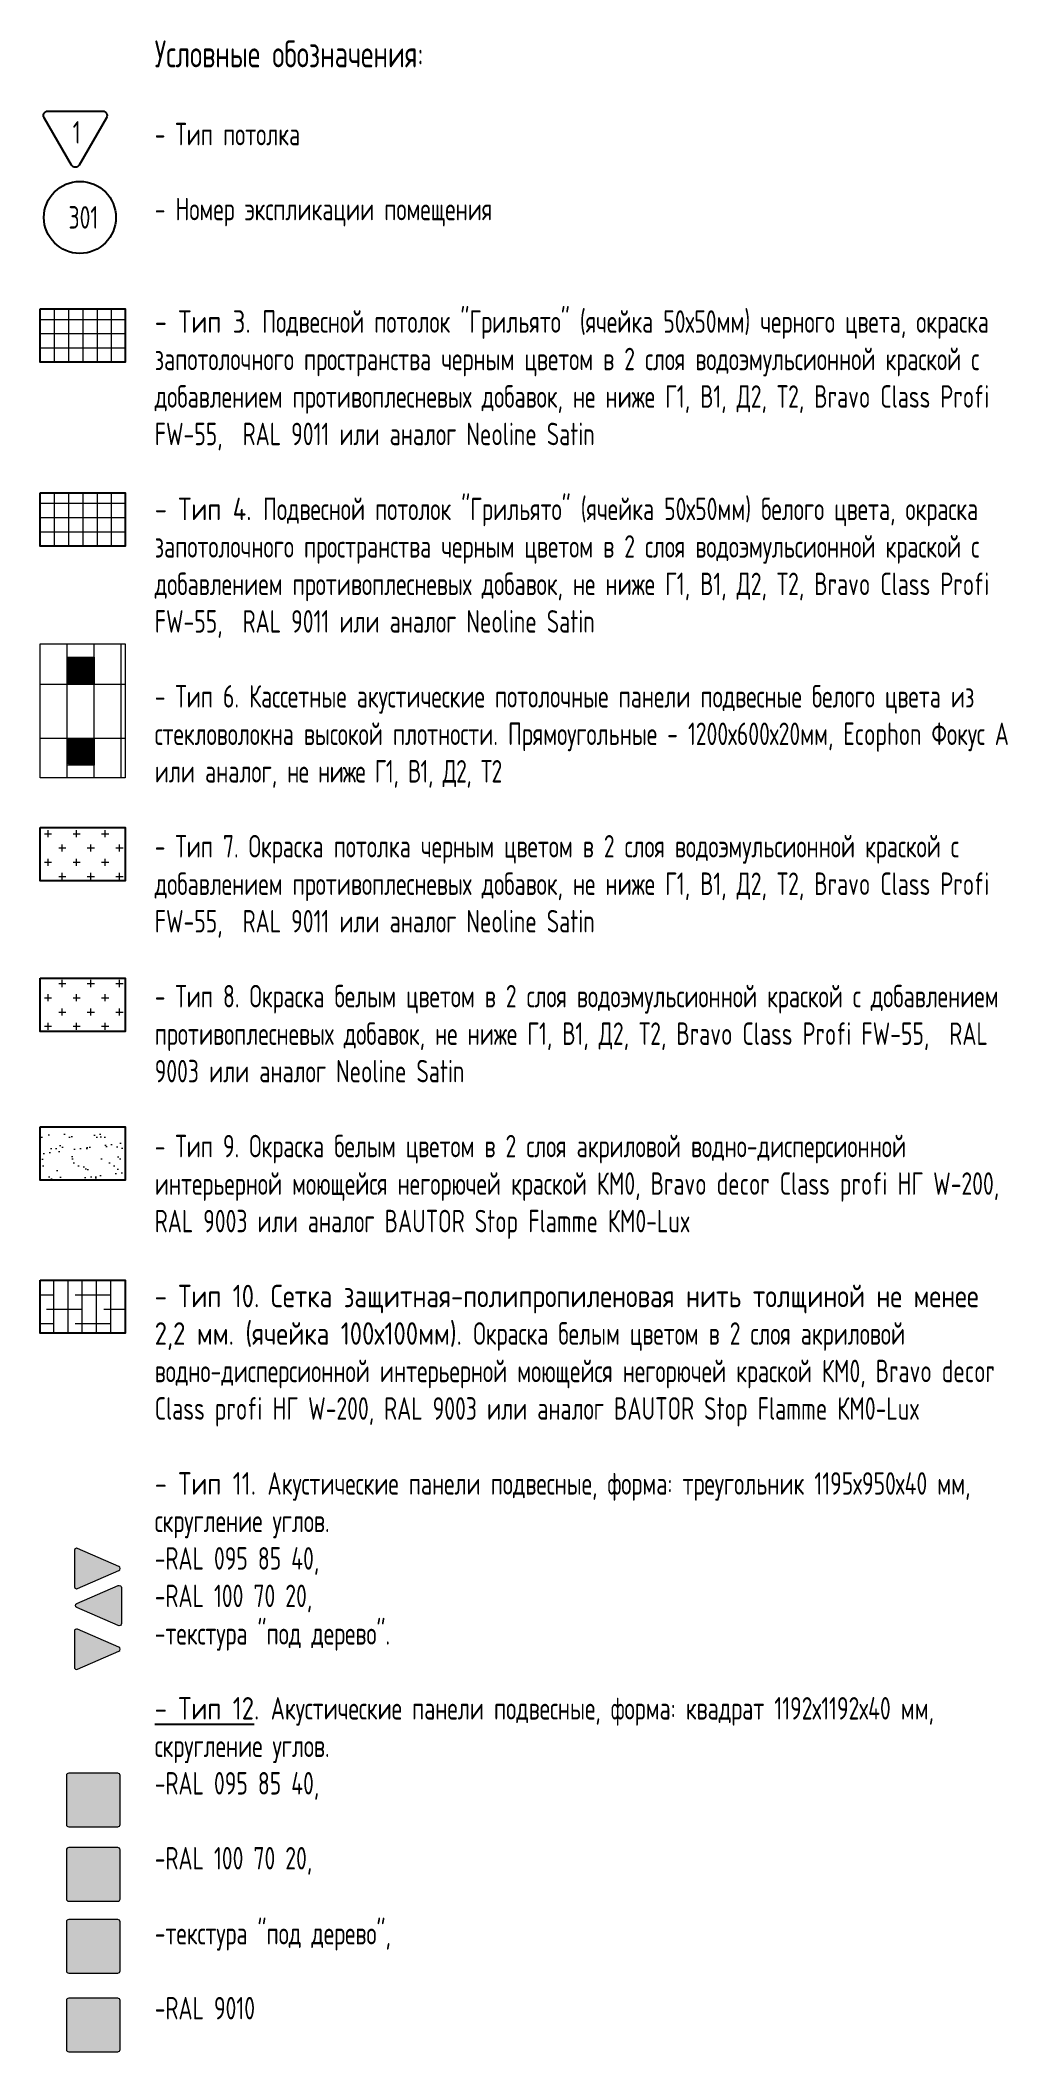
# Model space of a CAD drawing. Header units: millimetres. Extents: x -547274 to 397870, y -45599 to 141350.
# Drawn here: x 64486 to 75240, y 19847 to 42213 of the extents above; entities that cross this region are included whole.
import ezdxf

# ---------------------------------------------------------------- set-up
doc = ezdxf.new("R2010")
doc.units = ezdxf.units.MM
doc.layers.add('АР_Полы_Штриховка', color=252, linetype='Continuous', lineweight=0)
doc.layers.add('АР_Потолки_Штриховка', color=252, linetype='Continuous', lineweight=0)
for name, color, linetype, lineweight, true_color in [('АР_Потолок_RAL 095 85 40', 7, 'Continuous', 5, 0xddc87a), ('АР_Потолок_RAL 100 70 20', 7, 'Continuous', 5, 0xb3ac85), ('АР_Потолок_Грильято_белый_50х50', 7, 'Continuous', 5, 0x8e00bd), ('АР_Потолок_Грильято_черный_50х50', 7, 'Continuous', 5, 0xfa3e00), ('АР_Потолок_Покраска', 7, 'Continuous', 5, 0x007399), ('АР_Потолок_сетка', 7, 'Continuous', 0, 0x636466), ('АР_Потолок_Текстура дерево', 7, 'Continuous', 5, 0xe7bf8e)]:
    doc.layers.add(name, color=color, linetype=linetype, lineweight=lineweight, true_color=true_color)
doc.styles.add('ISOCPEUR', font='isocpeur.ttf', dxfattribs={"height": 800})

msp = doc.modelspace()

# ---------------------------------------------------------------- texts
at = {"char_height": 250, "attachment_point": 1, "style": 'ISOCPEUR'}
for s, insert, width in [('\\A1;{\\H1.2x;\\W0.7;Условные обозначения: \\H1.66667x;\\P\\pxql;\\H0.5x;\\P\\A0;- \\C256;\\c0;Тип потолка\\P\\P- Номер экспликации помещения\\P\\P\\pq*;\\P\\W0.8;- Тип 3. \\W0.7;Подвесной потолок "Грильято" (ячейка 50х50мм) черного цвета, окраска запотолочного пространства черным цветом в 2 слоя водоэмульсионной краской с добавлением противоплесневых добавок, не ниже Г1, В1, Д2, Т2, Bravo Class Profi FW-55,  RAL 9011 или аналог Neoline Satin \\P\\W0.8;\\P- Тип 4. \\W0.7;Подвесной потолок "Грильято" (ячейка 50х50мм) белого цвета, окраска запотолочного пространства черным цветом в 2 слоя водоэмульсионной краской с добавлением противоплесневых добавок, не ниже Г1, В1, Д2, Т2, Bravo Class Profi FW-55,  RAL 9011 или аналог Neoline Satin \\P\\P- Тип 6. Кассетные акустические потолочные панели подвесные белого цвета из стекловолокна высокой плотности. Прямоугольные - 1200х600х20мм, Ecophon Фокус А или аналог, \\T0.95;не ниже Г1, В1, Д2, Т2 \\T1;\\P\\P\\pql;- Тип 7. Окраска потолка черным цветом в 2 слоя водоэмульсионной краской с добавлением противоплесневых добавок, не ниже Г1, В1, Д2, Т2, Bravo Class Profi FW-55,  RAL 9011 или аналог Neoline Satin \\P\\P- Тип 8. Окраска белым цветом в 2 слоя водоэмульсионной краской с добавлением противоплесневых добавок, не ниже Г1, В1, Д2, Т2, Bravo Class Profi FW-55,  RAL 9003 или аналог Neoline Satin \\P\\P- Тип 9. Окраска белым цветом в 2 слоя акриловой водно-дисперсионной интерьерной моющейся негорючей краской КМ0, Bravo decor Class profi НГ W-200, RAL 9003 или аналог BAUTOR Stop Flamme КМ0-Lux \\P\\W0.8;\\P\\pq*;- Тип 10. Сетка защитная-полипропиленовая нить толщиной не менее   2,2 мм. (ячейка 100х100мм). \\W0.7;Окраска белым цветом в 2 слоя акриловой водно-дисперсионной интерьерной моющейся негорючей краской КМ0, Bravo decor Class profi НГ W-200, RAL 9003 или аналог BAUTOR Stop Flamme КМ0-Lux \\P\\W0.8;\\P\\pql;- Тип 11. \\W0.7;Акустические панели подвесные, форма: треугольник 1195х950х40 мм, скругление углов.\\P\\pq*;-RAL 095 85 40, \\P-RAL 100 70 20, \\C7;\\P-текстура "под дерево".\\P\\P\\H1x;\\W0.8;\\L\\C256;- Тип 12\\l. \\W0.7;Акустические панели подвесные, форма: квадрат 1192х1192х40 мм, скругление углов.\\P-RAL 095 85 40, \\P\\P-RAL 100 70 20, \\P\\C7;\\P-текстура "под дерево",\\P\\P-RAL 9010}', (65758.1, 42211.2), 9733.244), ('{\\W0.7;1}', (64847.5, 41313.5), 294.334), ('{\\W0.7;301}', (64800.3, 40368.4), 294.334)]:
    msp.add_mtext(s, dxfattribs=dict(at, insert=insert, width=width))

# ---------------------------------------------------------------- hatches: boundary and pattern name
at = {"layer": 'АР_Потолки_Штриховка', "ltscale": 100, "true_color": 0xf8f6b0}
h = msp.add_hatch(color=51, dxfattribs=at)
h.dxf.hatch_style = 1
h.paths.add_polyline_path([(64798.3, 35065.8), (65073.3, 35065.8), (65073.3, 35340.8), (64798.3, 35340.8)])
h = msp.add_hatch(color=51, dxfattribs=at)
h.dxf.hatch_style = 1
h.paths.add_polyline_path([(64798.3, 34165.8), (65073.3, 34165.8), (65073.3, 34440.8), (64798.3, 34440.8)])
at = {"layer": 'АР_Потолок_RAL 095 85 40', "transparency": 33554687}
h = msp.add_hatch(color=256, dxfattribs=at)
h.dxf.hatch_style = 1
h.paths.add_polyline_path([(64865, 25021, 0.5396909), (64899.9, 24998.1), (65360.3, 25197.5, 0.6566108), (65360.3, 25243.4), (64899.9, 25442.8, 0.5396909), (64865, 25419.9)])
h = msp.add_hatch(color=256, dxfattribs=at)
h.dxf.hatch_style = 1
h.paths.add_polyline_path([(64801.8, 22944.3, 0.4142136), (64776.8, 22919.3), (64776.8, 22373.3, 0.4142136), (64801.8, 22348.3), (65347.8, 22348.3, 0.4142136), (65372.8, 22373.3), (65372.8, 22919.3, 0.4142136), (65347.8, 22944.3)])
at = {"layer": 'АР_Потолок_RAL 100 70 20', "transparency": 33554687}
h = msp.add_hatch(color=256, dxfattribs=at)
h.dxf.hatch_style = 1
h.paths.add_polyline_path([(65352.6, 24586.2, 0.5396909), (65387.6, 24609.1), (65387.6, 25007.9, 0.5396909), (65352.6, 25030.9), (64892.3, 24831.5, 0.6566108), (64892.3, 24785.6)])
h = msp.add_hatch(color=256, dxfattribs=at)
h.dxf.hatch_style = 1
h.paths.add_polyline_path([(65372.8, 22091.6, 0.4142136), (65347.8, 22116.6), (64801.8, 22116.6, 0.4142136), (64776.8, 22091.6), (64776.8, 21545.6, 0.4142136), (64801.8, 21520.6), (65347.8, 21520.6, 0.4142136), (65372.8, 21545.6)])
at = {"layer": 'АР_Потолок_Грильято_белый_50х50', "transparency": 33554687}
h = msp.add_hatch(dxfattribs=at)
h.set_pattern_fill('ANSI37', color=256, scale=50, angle=45)
h.set_pattern_definition([(90, (64485.78, 36589.36), (-158.75, 0), []), (180, (64485.78, 36589.36), (0, -158.75), [])])
h.paths.add_polyline_path([(64485.8, 37181.2), (65429.6, 37181.2), (65429.6, 36589.4), (64485.8, 36589.4)])
at = {"layer": 'АР_Потолок_Грильято_черный_50х50', "transparency": 33554687}
h = msp.add_hatch(dxfattribs=at)
h.set_pattern_fill('ANSI37', color=256, scale=50, angle=45)
h.set_pattern_definition([(90, (64485.78, 38632.97), (-158.75, 0), []), (180, (64485.78, 38632.97), (0, -158.75), [])])
h.paths.add_polyline_path([(64485.8, 39224.8), (65429.6, 39224.8), (65429.6, 38633), (64485.8, 38633)])
at = {"layer": 'АР_Потолок_Покраска'}
h = msp.add_hatch(dxfattribs=at)
h.set_pattern_fill('CROSS', color=256, scale=25)
h.set_pattern_definition([(0, (-144541.07, 40534.32), (158.75, 158.75), [79.375, -238.125]), (90, (-144501.38, 40494.63), (-158.75, 158.75), [79.375, -238.125])])
h.paths.add_polyline_path([(64485.8, 33458.5), (65429.6, 33458.5), (65429.6, 32866.6), (64485.8, 32866.6)])
h = msp.add_hatch(dxfattribs=at)
h.set_pattern_fill('CROSS', color=256, scale=25)
h.set_pattern_definition([(0, (-144541.07, 40932.57), (158.75, 158.75), [79.375, -238.125]), (90, (-144501.38, 40892.89), (-158.75, 158.75), [79.375, -238.125])])
h.paths.add_polyline_path([(64485.8, 31783.5), (65429.6, 31783.5), (65429.6, 31191.7), (64485.8, 31191.7)])
h = msp.add_hatch(dxfattribs=at)
h.set_pattern_fill('AR-SAND', color=256, scale=5)
h.set_pattern_definition([(37.5, (-144541.07, 41441.63), (-8.00016, 244.70662), [0, -193.04, 0, -215.9, 0, -206.375]), (7.5, (-144541.07, 41441.63), (224.76164, 358.41255), [0, -104.14, 0, -173.99, 0, -66.675]), (327.5, (-144697.28, 41441.63), (395.49619, 0.7186), [0, -63.5, 0, -228.6, 0, -298.45]), (317.5, (-144697.28, 41441.63), (381.7782, 111.46466), [0, -31.75, 0, -149.86, 0, -171.45])])
h.paths.add_polyline_path([(64485.8, 30129.9), (65429.6, 30129.9), (65429.6, 29538), (64485.8, 29538)])
at = {"layer": 'АР_Потолок_сетка'}
h = msp.add_hatch(dxfattribs=at)
h.set_pattern_fill('ANSI38', color=256, scale=50, angle=45)
h.set_pattern_definition([(90, (116070.73, 35243.84), (-158.75, 0), []), (180, (116070.73, 35243.84), (-317.5, -158.75), [396.875, -238.125])])
h.paths.add_polyline_path([(65429.6, 28427.4), (64485.8, 28427.4), (64485.8, 27835.5), (65429.6, 27835.5)])
at = {"layer": 'АР_Потолок_Текстура дерево', "transparency": 33554687}
h = msp.add_hatch(color=256, dxfattribs=at)
h.dxf.hatch_style = 1
h.paths.add_polyline_path([(64865, 24123.6, 0.5396909), (64899.9, 24100.6), (65360.3, 24300.1, 0.6566108), (65360.3, 24345.9), (64899.9, 24545.4, 0.5396909), (64865, 24522.4)])
h = msp.add_hatch(color=256, dxfattribs=at)
h.dxf.hatch_style = 1
h.paths.add_polyline_path([(65372.8, 21292.3, 0.4142136), (65347.8, 21317.3), (64801.8, 21317.3, 0.4142136), (64776.8, 21292.3), (64776.8, 20746.3, 0.4142136), (64801.8, 20721.3), (65347.8, 20721.3, 0.4142136), (65372.8, 20746.3)])
at = {"layer": 'АР_Потолок_Текстура дерево', "true_color": 0xffffff, "transparency": 33554687}
h = msp.add_hatch(color=7, dxfattribs=at)
h.dxf.hatch_style = 1
h.paths.add_polyline_path([(65372.8, 20418, 0.4142136), (65347.8, 20443), (64801.8, 20443, 0.4142136), (64776.8, 20418), (64776.8, 19872, 0.4142136), (64801.8, 19847), (65347.8, 19847, 0.4142136), (65372.8, 19872)])

# ---------------------------------------------------------------- linework, layer by layer
msp.add_lwpolyline([(64571.8, 41425.5), (65178, 41425.5, -0.5773495), (65221.3, 41350.5), (64918.2, 40825.5, -0.5773541), (64831.6, 40825.5), (64528.5, 41350.5, -0.5773491), (64571.8, 41425.5, -0.0000017)], format="xyb")
for points in [[(64485.8, 39224.8), (65429.6, 39224.8), (65429.6, 38633), (64485.8, 38633)], [(64485.8, 37181.2), (65429.6, 37181.2), (65429.6, 36589.4), (64485.8, 36589.4)], [(64485.8, 33458.5), (65429.6, 33458.5), (65429.6, 32866.6), (64485.8, 32866.6)], [(64485.8, 31783.5), (65429.6, 31783.5), (65429.6, 31191.7), (64485.8, 31191.7)], [(64485.8, 30129.9), (65429.6, 30129.9), (65429.6, 29538), (64485.8, 29538)], [(64485.8, 28427.4), (65429.6, 28427.4), (65429.6, 27835.5), (64485.8, 27835.5)]]:
    msp.add_lwpolyline(points, close=True)
msp.add_circle((64926.6, 40242.8), 400)
at = {"layer": 'АР_Полы_Штриховка'}
msp.add_lwpolyline([(64485.8, 35503.3), (65429.6, 35503.3), (65429.6, 34011.4), (64485.8, 34011.4)], close=True, dxfattribs=at)
at = {"layer": 'АР_Потолки_Штриховка', "color": 18, "ltscale": 100, "true_color": 0x000000}
for points in [[(64785.8, 34011.4), (64785.8, 35503.3)], [(65085.8, 34011.4), (65085.8, 35503.3)], [(65385.8, 34011.4), (65385.8, 35503.3)], [(64485.8, 35053.3), (65429.6, 35053.3)], [(64485.8, 34453.3), (65429.6, 34453.3)]]:
    msp.add_lwpolyline(points, dxfattribs=at)
for points in [[(65085.8, 35053.3), (64785.8, 35053.3), (64785.8, 35353.3), (65085.8, 35353.3)], [(65073.3, 35065.8), (64798.3, 35065.8), (64798.3, 35340.8), (65073.3, 35340.8)], [(65085.8, 34153.3), (64785.8, 34153.3), (64785.8, 34453.3), (65085.8, 34453.3)], [(65073.3, 34165.8), (64798.3, 34165.8), (64798.3, 34440.8), (65073.3, 34440.8)]]:
    msp.add_lwpolyline(points, close=True, dxfattribs=at)
for points in [[(64899.9, 25442.8, 0.5396909), (64865, 25419.9), (64865, 25021, 0.5396909), (64899.9, 24998.1), (65360.3, 25197.5, 0.6566108), (65360.3, 25243.4), (64899.9, 25442.8)], [(65352.6, 25030.9, -0.5396909), (65387.6, 25007.9), (65387.6, 24609.1, -0.5396909), (65352.6, 24586.2), (64892.3, 24785.6, -0.6566108), (64892.3, 24831.5), (65352.6, 25030.9)], [(64899.9, 24545.4, 0.5396909), (64865, 24522.4), (64865, 24123.6, 0.5396909), (64899.9, 24100.6), (65360.3, 24300.1, 0.6566108), (65360.3, 24345.9), (64899.9, 24545.4)]]:
    msp.add_lwpolyline(points, format="xyb", dxfattribs=at)
for points in [[(64801.8, 22348.3), (65347.8, 22348.3, 0.4142136), (65372.8, 22373.3), (65372.8, 22919.3, 0.4142136), (65347.8, 22944.3), (64801.8, 22944.3, 0.4142136), (64776.8, 22919.3), (64776.8, 22373.3, 0.4142136)], [(64801.8, 21520.6), (65347.8, 21520.6, 0.4142136), (65372.8, 21545.6), (65372.8, 22091.6, 0.4142136), (65347.8, 22116.6), (64801.8, 22116.6, 0.4142136), (64776.8, 22091.6), (64776.8, 21545.6, 0.4142136)], [(64801.8, 20721.3), (65347.8, 20721.3, 0.4142136), (65372.8, 20746.3), (65372.8, 21292.3, 0.4142136), (65347.8, 21317.3), (64801.8, 21317.3, 0.4142136), (64776.8, 21292.3), (64776.8, 20746.3, 0.4142136)], [(64801.8, 19847), (65347.8, 19847, 0.4142136), (65372.8, 19872), (65372.8, 20418, 0.4142136), (65347.8, 20443), (64801.8, 20443, 0.4142136), (64776.8, 20418), (64776.8, 19872, 0.4142136)]]:
    msp.add_lwpolyline(points, format="xyb", close=True, dxfattribs=at)

msp.set_redraw_order([(e.dxf.handle, doc.entitydb.next_handle()) for e in msp.query("TEXT MTEXT ATTDEF DIMENSION ARC_DIMENSION")])  # texts and dimensions are drawn at this point

doc.saveas('drawing.dxf')
